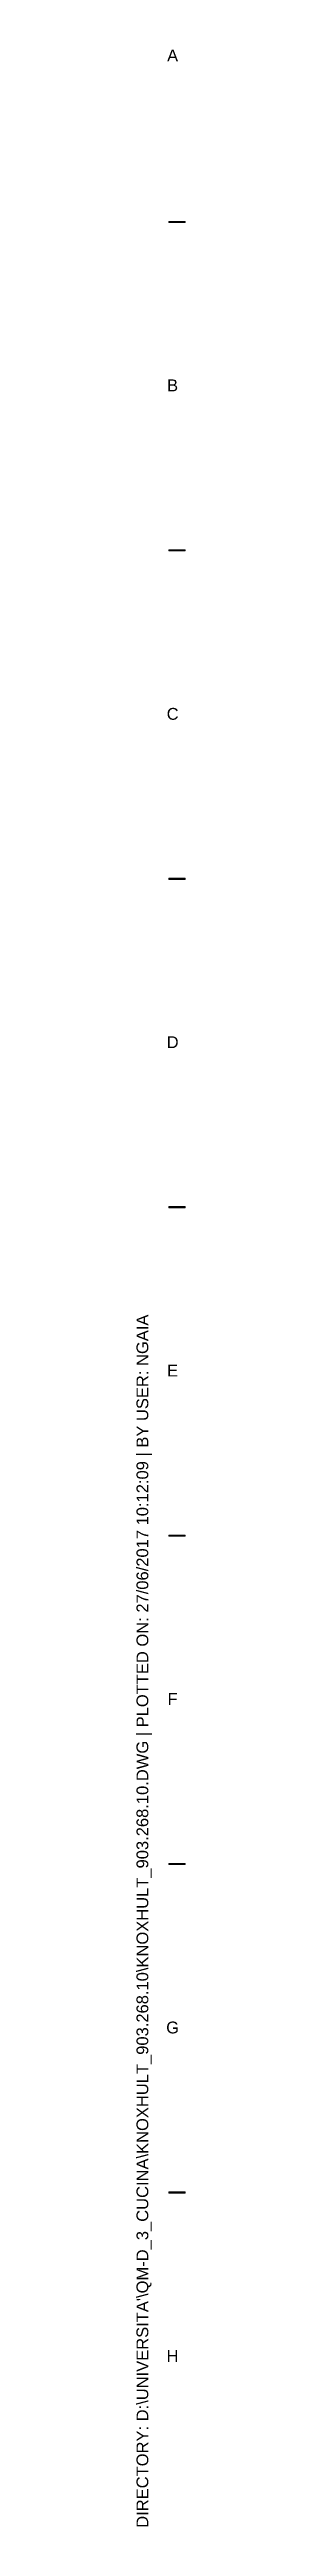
# Model space of a CAD drawing. Header units: centimetres. Extents: x -9.9 to 12.1, y -14.8 to 2.1.
# Drawn here: x 9.213 to 9.25, y -13.108 to -11.222 of the extents above; entities that cross this region are included whole.
import ezdxf

# ---------------------------------------------------------------- set-up
doc = ezdxf.new("R2010")
doc.units = ezdxf.units.CM
doc.header["$MEASUREMENT"] = 0
for name, color, linetype, lineweight in [('PDF _Geometria_Num_Penna__7', 7, 'Continuous', 18), ('PDF _Riempimenti solidi_Num_Penna__7', 7, 'Continuous', 18), ('PDF _Testo_Num_Penna__7', 7, 'Continuous', 18)]:
    doc.layers.add(name, color=color, linetype=linetype, lineweight=lineweight)
doc.styles.add('GENERATED_STYLE_1', font='Arial.ttf')

msp = doc.modelspace()

# ---------------------------------------------------------------- texts
at = {"layer": 'PDF _Testo_Num_Penna__7', "color": 7, "linetype": 'Continuous', "lineweight": 18, "char_height": 0.009, "attachment_point": 7, "style": 'GENERATED_STYLE_1'}
for s, insert in [('\\A1;A', (9.2366, -11.2311)), ('\\A1;B', (9.2366, -11.4822)), ('\\A1;C', (9.2363, -11.7324)), ('\\A1;D', (9.2363, -11.9822)), ('\\A1;E', (9.2366, -12.2322)), ('\\A1;F', (9.2369, -12.4822)), ('\\A1;G', (9.2359, -12.7324)), ('\\A1;H', (9.2362, -12.9823))]:
    msp.add_mtext(s, dxfattribs=dict(at, insert=insert))
at = {"layer": 'PDF _Testo_Num_Penna__7', "color": 7, "linetype": 'Continuous', "lineweight": 18, "insert": (9.225, -13.1086), "char_height": 0.0090004, "attachment_point": 7, "rotation": 90, "style": 'GENERATED_STYLE_1'}
msp.add_mtext("\\A1;DIRECTORY: D:\\\\UNIVERSITA'\\\\QM-D_3_CUCINA\\\\KNOXHULT_903.268.10\\\\KNOXHULT_903.268.10.DWG | PLOTTED ON: 27/06/2017 10:12:09 | BY USER: NGAIA", dxfattribs=at)

# ---------------------------------------------------------------- hatches: boundary and pattern name
at = {"layer": 'PDF _Riempimenti solidi_Num_Penna__7', "linetype": 'Continuous', "lineweight": 18}
for points in [[(9.2378, -11.3529), (9.2378, -11.3538), (9.2504, -11.3529)], [(9.2378, -11.3538), (9.2504, -11.3538), (9.2504, -11.3529)], [(9.2378, -11.3529), (9.2378, -11.3538), (9.2504, -11.3529)], [(9.2378, -11.3538), (9.2504, -11.3538), (9.2504, -11.3529)], [(9.2378, -11.6029), (9.2378, -11.6038), (9.2504, -11.6029)], [(9.2378, -11.6038), (9.2504, -11.6038), (9.2504, -11.6029)], [(9.2378, -11.8529), (9.2378, -11.8538), (9.2504, -11.8529)], [(9.2378, -11.8538), (9.2504, -11.8538), (9.2504, -11.8529)], [(9.2378, -12.1029), (9.2378, -12.1038), (9.2504, -12.1029)], [(9.2378, -12.1038), (9.2504, -12.1038), (9.2504, -12.1029)], [(9.2378, -12.3529), (9.2378, -12.3538), (9.2504, -12.3529)], [(9.2378, -12.3538), (9.2504, -12.3538), (9.2504, -12.3529)], [(9.2378, -12.6029), (9.2378, -12.6038), (9.2504, -12.6029)], [(9.2378, -12.6038), (9.2504, -12.6038), (9.2504, -12.6029)], [(9.2378, -12.8529), (9.2378, -12.8538), (9.2504, -12.8529)], [(9.2378, -12.8538), (9.2504, -12.8538), (9.2504, -12.8529)]]:
    msp.add_hatch(color=7, dxfattribs=at).paths.add_polyline_path(points)

# ---------------------------------------------------------------- linework, layer by layer
at = {"layer": 'PDF _Geometria_Num_Penna__7', "color": 7, "linetype": 'Continuous', "lineweight": 18, "flags": 128}
for points in [[(9.2504, -11.3538), (9.2504, -11.3529), (9.2378, -11.3538)], [(9.2504, -11.3529), (9.2378, -11.3538), (9.2378, -11.3529)], [(9.2504, -11.3538), (9.2504, -11.3529), (9.2378, -11.3538)], [(9.2504, -11.3529), (9.2378, -11.3538), (9.2378, -11.3529)], [(9.2504, -11.6038), (9.2504, -11.6029), (9.2378, -11.6038)], [(9.2504, -11.6029), (9.2378, -11.6038), (9.2378, -11.6029)], [(9.2504, -11.8538), (9.2504, -11.8529), (9.2378, -11.8538)], [(9.2504, -11.8529), (9.2378, -11.8538), (9.2378, -11.8529)], [(9.2504, -12.1038), (9.2504, -12.1029), (9.2378, -12.1038)], [(9.2504, -12.1029), (9.2378, -12.1038), (9.2378, -12.1029)], [(9.2504, -12.3538), (9.2504, -12.3529), (9.2378, -12.3538)], [(9.2504, -12.3529), (9.2378, -12.3538), (9.2378, -12.3529)], [(9.2504, -12.6038), (9.2504, -12.6029), (9.2378, -12.6038)], [(9.2504, -12.6029), (9.2378, -12.6038), (9.2378, -12.6029)], [(9.2504, -12.8538), (9.2504, -12.8529), (9.2378, -12.8538)], [(9.2504, -12.8529), (9.2378, -12.8538), (9.2378, -12.8529)]]:
    msp.add_lwpolyline(points, close=True, dxfattribs=at)

msp.set_redraw_order([(e.dxf.handle, doc.entitydb.next_handle()) for e in msp.query("TEXT MTEXT ATTDEF DIMENSION ARC_DIMENSION")])  # texts and dimensions are drawn at this point

doc.saveas('drawing.dxf')
